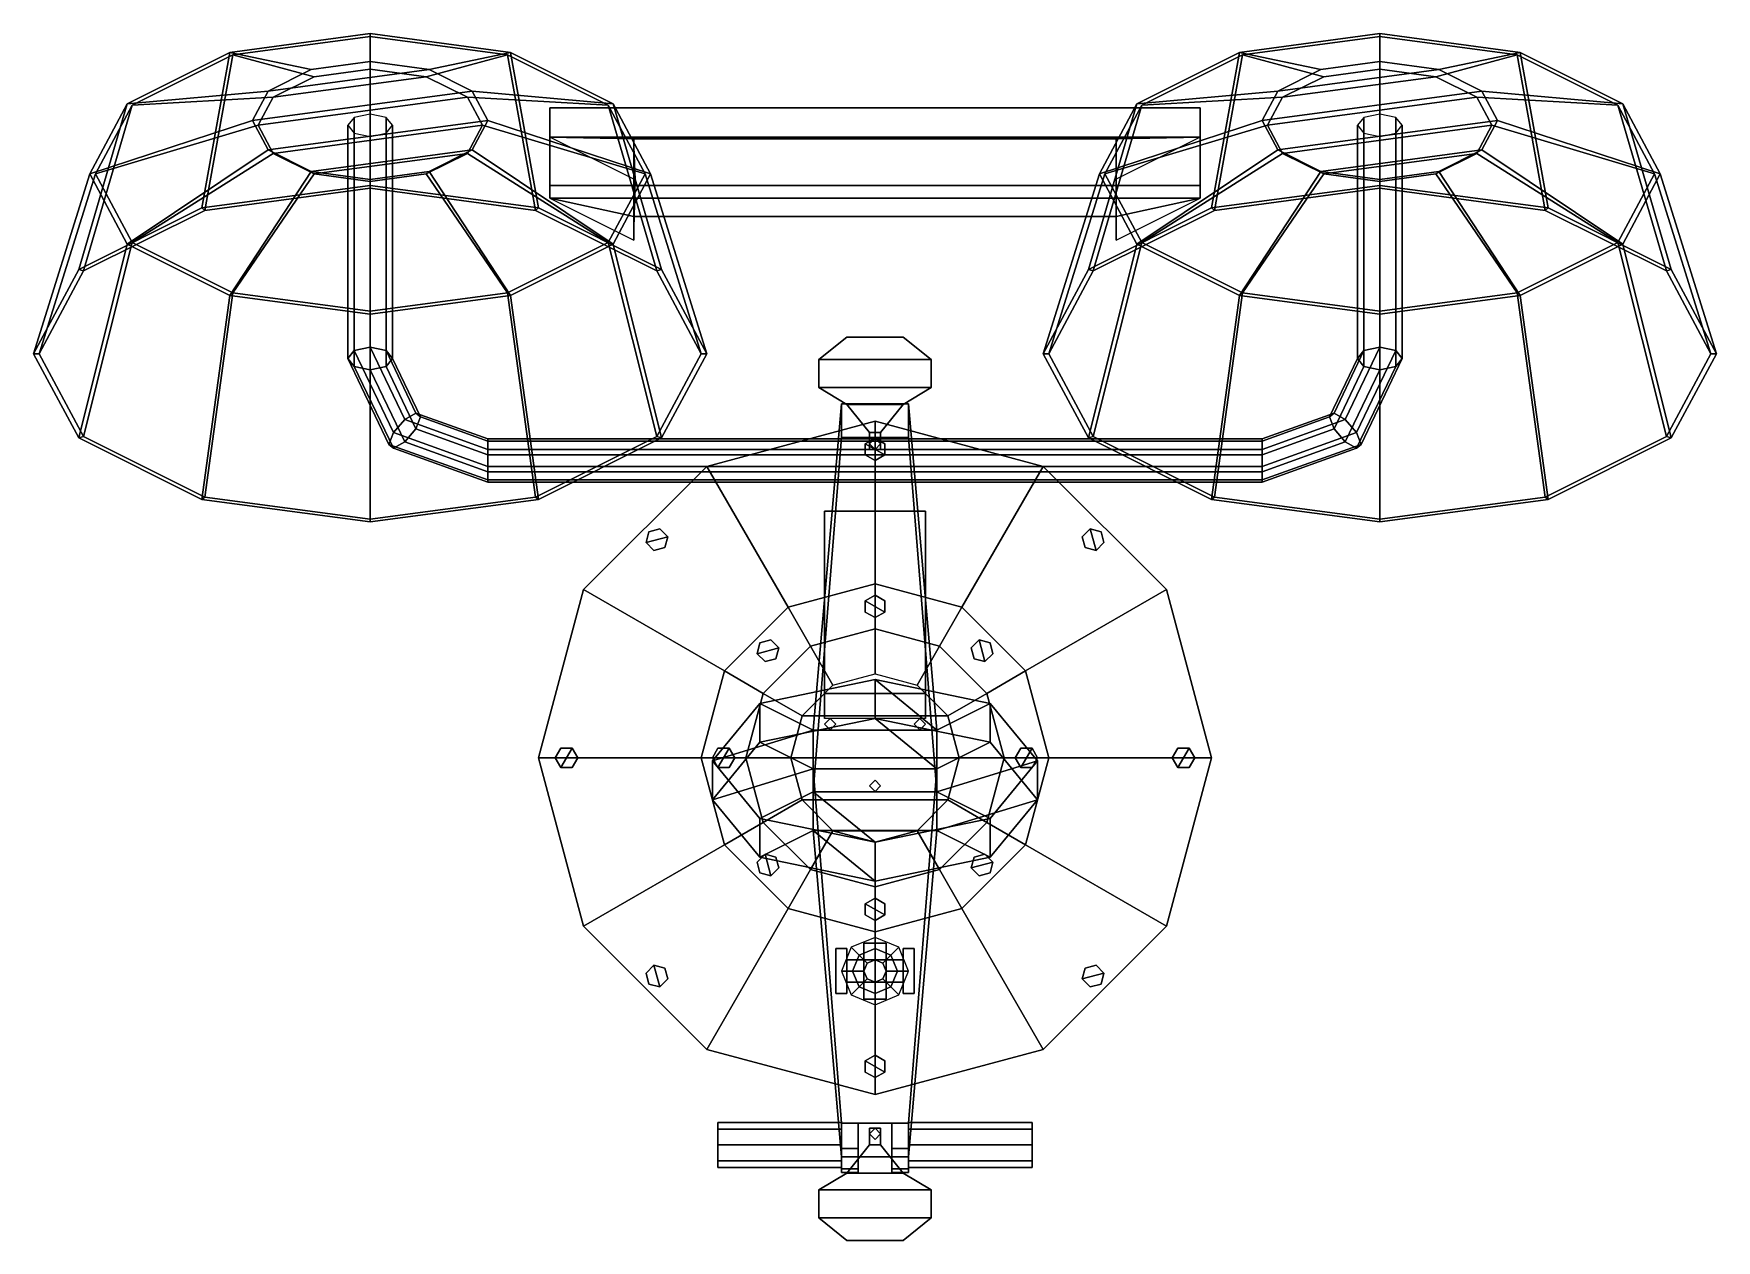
# Model space of a CAD drawing. Extents: x -1.5 to 1.5, y -0.86 to 1.29.
import ezdxf

# ---------------------------------------------------------------- set-up
doc = ezdxf.new("R2010")
doc.units = 0
doc.layers.add('TURRET', color=2, linetype='CONTINUOUS')

msp = doc.modelspace()

# ---------------------------------------------------------------- linework, layer by layer
at = {"layer": 'TURRET'}
for points in [[(-1.2, 0.9803, 1.7), (-0.9, 1.0205, 1.7696), (-0.9, 1.291, 1.498), (-1.15, 1.2575, 1.44)], [(-1.15, 1.2575, 1.44), (-0.9, 1.291, 1.498), (-0.9, 1.2412, 1.1919), (-1.005, 1.2272, 1.1675)], [(-0.9, 1.291, 1.498), (-0.65, 1.2575, 1.44), (-0.795, 1.2272, 1.1675), (-0.9, 1.2412, 1.1919)], [(-0.9, 1.0205, 1.7696), (-0.6, 0.9803, 1.7), (-0.65, 1.2575, 1.44), (-0.9, 1.291, 1.498)], [(0.6, 0.9803, 1.7), (0.9, 1.0205, 1.7696), (0.9, 1.291, 1.498), (0.65, 1.2575, 1.44)], [(0.65, 1.2575, 1.44), (0.9, 1.291, 1.498), (0.9, 1.2412, 1.1919), (0.795, 1.2272, 1.1675)], [(0.9, 1.0205, 1.7696), (1.2, 0.9803, 1.7), (1.15, 1.2575, 1.44), (0.9, 1.291, 1.498)], [(0.9, 1.291, 1.498), (1.15, 1.2575, 1.44), (1.005, 1.2272, 1.1675), (0.9, 1.2412, 1.1919)], [(-1.145, 1.2531, 1.4325), (-0.9, 1.286, 1.4894), (-0.9, 1.0155, 1.761), (-1.195, 0.976, 1.6925)], [(-1, 1.2142, 1.165), (-0.9, 1.2276, 1.1882), (-0.9, 1.286, 1.4894), (-1.145, 1.2531, 1.4325)], [(-0.9, 1.2276, 1.1882), (-0.8, 1.2142, 1.165), (-0.655, 1.2531, 1.4325), (-0.9, 1.286, 1.4894)], [(-0.9, 1.286, 1.4894), (-0.655, 1.2531, 1.4325), (-0.605, 0.976, 1.6925), (-0.9, 1.0155, 1.761)], [(0.655, 1.2531, 1.4325), (0.9, 1.286, 1.4894), (0.9, 1.0155, 1.761), (0.605, 0.976, 1.6925)], [(0.8, 1.2142, 1.165), (0.9, 1.2276, 1.1882), (0.9, 1.286, 1.4894), (0.655, 1.2531, 1.4325)], [(0.9, 1.286, 1.4894), (1.145, 1.2531, 1.4325), (1.195, 0.976, 1.6925), (0.9, 1.0155, 1.761)], [(0.9, 1.2276, 1.1882), (1, 1.2142, 1.165), (1.145, 1.2531, 1.4325), (0.9, 1.286, 1.4894)], [(-1.4196, 0.8705, 1.5098), (-1.2, 0.9803, 1.7), (-1.15, 1.2575, 1.44), (-1.333, 1.166, 1.2815)], [(-1.3244, 1.1635, 1.2772), (-1.145, 1.2531, 1.4325), (-1.195, 0.976, 1.6925), (-1.411, 0.868, 1.5055)], [(-1.333, 1.166, 1.2815), (-1.15, 1.2575, 1.44), (-1.005, 1.2272, 1.1675), (-1.0819, 1.1887, 1.1009)], [(-1.0732, 1.1776, 1.1016), (-1, 1.2142, 1.165), (-1.145, 1.2531, 1.4325), (-1.3244, 1.1635, 1.2772)], [(-1.005, 1.2272, 1.1675), (-0.9, 1.2412, 1.1919), (-0.795, 1.2272, 1.1675), (-1.0819, 1.1887, 1.1009)], [(-0.8, 1.2142, 1.165), (-0.7268, 1.1776, 1.1016), (-0.4756, 1.1635, 1.2772), (-0.655, 1.2531, 1.4325)], [(-0.65, 1.2575, 1.44), (-0.467, 1.166, 1.2815), (-0.7181, 1.1887, 1.1009), (-0.795, 1.2272, 1.1675)], [(-0.655, 1.2531, 1.4325), (-0.4756, 1.1635, 1.2772), (-0.389, 0.868, 1.5055), (-0.605, 0.976, 1.6925)], [(-0.6, 0.9803, 1.7), (-0.3804, 0.8705, 1.5098), (-0.467, 1.166, 1.2815), (-0.65, 1.2575, 1.44)], [(0.3804, 0.8705, 1.5098), (0.6, 0.9803, 1.7), (0.65, 1.2575, 1.44), (0.467, 1.166, 1.2815)], [(0.4756, 1.1635, 1.2772), (0.655, 1.2531, 1.4325), (0.605, 0.976, 1.6925), (0.389, 0.868, 1.5055)], [(0.467, 1.166, 1.2815), (0.65, 1.2575, 1.44), (0.795, 1.2272, 1.1675), (0.7181, 1.1887, 1.1009)], [(0.7268, 1.1776, 1.1016), (0.8, 1.2142, 1.165), (0.655, 1.2531, 1.4325), (0.4756, 1.1635, 1.2772)], [(0.795, 1.2272, 1.1675), (0.9, 1.2412, 1.1919), (1.005, 1.2272, 1.1675), (0.7181, 1.1887, 1.1009)], [(1, 1.2142, 1.165), (1.0732, 1.1776, 1.1016), (1.3244, 1.1635, 1.2772), (1.145, 1.2531, 1.4325)], [(1.15, 1.2575, 1.44), (1.333, 1.166, 1.2815), (1.0819, 1.1887, 1.1009), (1.005, 1.2272, 1.1675)], [(1.145, 1.2531, 1.4325), (1.3244, 1.1635, 1.2772), (1.411, 0.868, 1.5055), (1.195, 0.976, 1.6925)], [(1.2, 0.9803, 1.7), (1.4196, 0.8705, 1.5098), (1.333, 1.166, 1.2815), (1.15, 1.2575, 1.44)], [(-1.0819, 1.1887, 1.1009), (-0.795, 1.2272, 1.1675), (-0.7181, 1.1887, 1.1009), (-1.11, 1.1362, 1.01)], [(-0.8, 1.2142, 1.165), (-1.0732, 1.1776, 1.1016), (-1.1, 1.1276, 1.015), (-0.7268, 1.1776, 1.1016)], [(-0.9, 1.2276, 1.1882), (-1, 1.2142, 1.165), (-1.0732, 1.1776, 1.1016), (-0.8, 1.2142, 1.165)], [(0.7181, 1.1887, 1.1009), (1.005, 1.2272, 1.1675), (1.0819, 1.1887, 1.1009), (0.69, 1.1362, 1.01)], [(1, 1.2142, 1.165), (0.7268, 1.1776, 1.1016), (0.7, 1.1276, 1.015), (1.0732, 1.1776, 1.1016)], [(0.9, 1.2276, 1.1882), (0.8, 1.2142, 1.165), (0.7268, 1.1776, 1.1016), (1, 1.2142, 1.165)], [(-1.4, 1.041, 1.065), (-1.333, 1.166, 1.2815), (-1.0819, 1.1887, 1.1009), (-1.11, 1.1362, 1.01)], [(-1.1, 1.1276, 1.015), (-1.0732, 1.1776, 1.1016), (-1.3244, 1.1635, 1.2772), (-1.39, 1.041, 1.065)], [(-1.11, 1.1362, 1.01), (-0.7181, 1.1887, 1.1009), (-0.69, 1.1362, 1.01), (-1.0819, 1.0837, 0.9191)], [(-0.7268, 1.1776, 1.1016), (-1.1, 1.1276, 1.015), (-1.0732, 1.0776, 0.9284), (-0.7, 1.1276, 1.015)], [(-0.7268, 1.1776, 1.1016), (-0.7, 1.1276, 1.015), (-0.41, 1.041, 1.065), (-0.4756, 1.1635, 1.2772)], [(-0.467, 1.166, 1.2815), (-0.4, 1.041, 1.065), (-0.69, 1.1362, 1.01), (-0.7181, 1.1887, 1.1009)], [(0.4, 1.041, 1.065), (0.467, 1.166, 1.2815), (0.7181, 1.1887, 1.1009), (0.69, 1.1362, 1.01)], [(0.7, 1.1276, 1.015), (0.7268, 1.1776, 1.1016), (0.4756, 1.1635, 1.2772), (0.41, 1.041, 1.065)], [(0.69, 1.1362, 1.01), (1.0819, 1.1887, 1.1009), (1.11, 1.1362, 1.01), (0.7181, 1.0837, 0.9191)], [(1.0732, 1.1776, 1.1016), (0.7, 1.1276, 1.015), (0.7268, 1.0776, 0.9284), (1.1, 1.1276, 1.015)], [(1.0732, 1.1776, 1.1016), (1.1, 1.1276, 1.015), (1.39, 1.041, 1.065), (1.3244, 1.1635, 1.2772)], [(1.333, 1.166, 1.2815), (1.4, 1.041, 1.065), (1.11, 1.1362, 1.01), (1.0819, 1.1887, 1.1009)], [(-1.5, 0.7205, 1.25), (-1.4196, 0.8705, 1.5098), (-1.333, 1.166, 1.2815), (-1.4, 1.041, 1.065)], [(-1.39, 1.041, 1.065), (-1.3244, 1.1635, 1.2772), (-1.411, 0.868, 1.5055), (-1.49, 0.7205, 1.25)], [(-0.9283, 1.1417, 1.0395), (-0.94, 1.1276, 1.015), (-0.94, 0.7119, 1.255), (-0.9283, 0.726, 1.2795)], [(-0.9, 1.1476, 1.0496), (-0.9283, 1.1417, 1.0395), (-0.9283, 0.726, 1.2795), (-0.9, 0.7319, 1.2896)], [(-0.8717, 1.1417, 1.0395), (-0.9, 1.1476, 1.0496), (-0.9, 0.7319, 1.2896), (-0.8717, 0.726, 1.2795)], [(-0.86, 1.1276, 1.015), (-0.8717, 1.1417, 1.0395), (-0.8717, 0.726, 1.2795), (-0.86, 0.7119, 1.255)], [(-0.58, 1.0202, 1.689), (0.58, 1.0202, 1.689), (0.58, 1.1587, 1.609), (-0.58, 1.1587, 1.609)], [(-0.58, 1.1587, 1.609), (0.58, 1.1587, 1.609), (0.58, 1.1066, 1.5187), (-0.58, 1.1066, 1.5187)], [(-0.58, 0.9976, 1.6499), (-0.58, 1.0202, 1.689), (-0.58, 1.1587, 1.609), (-0.58, 1.1066, 1.5187)], [(-0.4756, 1.1635, 1.2772), (-0.41, 1.041, 1.065), (-0.31, 0.7205, 1.25), (-0.389, 0.868, 1.5055)], [(-0.3804, 0.8705, 1.5098), (-0.3, 0.7205, 1.25), (-0.4, 1.041, 1.065), (-0.467, 1.166, 1.2815)], [(0.3, 0.7205, 1.25), (0.3804, 0.8705, 1.5098), (0.467, 1.166, 1.2815), (0.4, 1.041, 1.065)], [(0.41, 1.041, 1.065), (0.4756, 1.1635, 1.2772), (0.389, 0.868, 1.5055), (0.31, 0.7205, 1.25)], [(0.58, 1.0202, 1.689), (0.58, 0.9976, 1.6499), (0.58, 1.1066, 1.5187), (0.58, 1.1587, 1.609)], [(0.8717, 1.1417, 1.0395), (0.86, 1.1276, 1.015), (0.86, 0.7119, 1.255), (0.8717, 0.726, 1.2795)], [(0.9, 1.1476, 1.0496), (0.8717, 1.1417, 1.0395), (0.8717, 0.726, 1.2795), (0.9, 0.7319, 1.2896)], [(0.9283, 1.1417, 1.0395), (0.9, 1.1476, 1.0496), (0.9, 0.7319, 1.2896), (0.9283, 0.726, 1.2795)], [(0.94, 1.1276, 1.015), (0.9283, 1.1417, 1.0395), (0.9283, 0.726, 1.2795), (0.94, 0.7119, 1.255)], [(1.3244, 1.1635, 1.2772), (1.39, 1.041, 1.065), (1.49, 0.7205, 1.25), (1.411, 0.868, 1.5055)], [(1.4196, 0.8705, 1.5098), (1.5, 0.7205, 1.25), (1.4, 1.041, 1.065), (1.333, 1.166, 1.2815)], [(-1.333, 0.916, 0.8485), (-1.4, 1.041, 1.065), (-1.11, 1.1362, 1.01), (-1.0819, 1.0837, 0.9191)], [(-1.0732, 1.0776, 0.9284), (-1.1, 1.1276, 1.015), (-1.39, 1.041, 1.065), (-1.3244, 0.9185, 0.8528)], [(-1.0819, 1.0837, 0.9191), (-0.69, 1.1362, 1.01), (-0.7181, 1.0837, 0.9191), (-1.005, 1.0453, 0.8525)], [(-0.7, 1.1276, 1.015), (-1.0732, 1.0776, 0.9284), (-1, 1.041, 0.865), (-0.7268, 1.0776, 0.9284)], [(-0.94, 1.1276, 1.015), (-0.9283, 1.1134, 0.9905), (-0.9283, 0.6977, 1.2305), (-0.94, 0.7119, 1.255)], [(-0.9283, 1.1134, 0.9905), (-0.9, 1.1076, 0.9804), (-0.9, 0.6919, 1.2204), (-0.9283, 0.6977, 1.2305)], [(-0.9, 1.1076, 0.9804), (-0.8717, 1.1134, 0.9905), (-0.8717, 0.6977, 1.2305), (-0.9, 0.6919, 1.2204)], [(-0.8717, 1.1134, 0.9905), (-0.86, 1.1276, 1.015), (-0.86, 0.7119, 1.255), (-0.8717, 0.6977, 1.2305)], [(-0.7, 1.1276, 1.015), (-0.7268, 1.0776, 0.9284), (-0.4756, 0.9185, 0.8528), (-0.41, 1.041, 1.065)], [(-0.4, 1.041, 1.065), (-0.467, 0.916, 0.8485), (-0.7181, 1.0837, 0.9191), (-0.69, 1.1362, 1.01)], [(0.467, 0.916, 0.8485), (0.4, 1.041, 1.065), (0.69, 1.1362, 1.01), (0.7181, 1.0837, 0.9191)], [(0.7268, 1.0776, 0.9284), (0.7, 1.1276, 1.015), (0.41, 1.041, 1.065), (0.4756, 0.9185, 0.8528)], [(0.7181, 1.0837, 0.9191), (1.11, 1.1362, 1.01), (1.0819, 1.0837, 0.9191), (0.795, 1.0453, 0.8525)], [(1.1, 1.1276, 1.015), (0.7268, 1.0776, 0.9284), (0.8, 1.041, 0.865), (1.0732, 1.0776, 0.9284)], [(0.86, 1.1276, 1.015), (0.8717, 1.1134, 0.9905), (0.8717, 0.6977, 1.2305), (0.86, 0.7119, 1.255)], [(0.8717, 1.1134, 0.9905), (0.9, 1.1076, 0.9804), (0.9, 0.6919, 1.2204), (0.8717, 0.6977, 1.2305)], [(0.9, 1.1076, 0.9804), (0.9283, 1.1134, 0.9905), (0.9283, 0.6977, 1.2305), (0.9, 0.6919, 1.2204)], [(0.9283, 1.1134, 0.9905), (0.94, 1.1276, 1.015), (0.94, 0.7119, 1.255), (0.9283, 0.6977, 1.2305)], [(1.1, 1.1276, 1.015), (1.0732, 1.0776, 0.9284), (1.3244, 0.9185, 0.8528), (1.39, 1.041, 1.065)], [(1.4, 1.041, 1.065), (1.333, 0.916, 0.8485), (1.0819, 1.0837, 0.9191), (1.11, 1.1362, 1.01)], [(-1.15, 0.8244, 0.69), (-1.333, 0.916, 0.8485), (-1.0819, 1.0837, 0.9191), (-1.005, 1.0453, 0.8525)], [(-1.005, 1.0453, 0.8525), (-0.7181, 1.0837, 0.9191), (-0.795, 1.0453, 0.8525), (-0.9, 1.0312, 0.8281)], [(-0.467, 0.916, 0.8485), (-0.65, 0.8244, 0.69), (-0.795, 1.0453, 0.8525), (-0.7181, 1.0837, 0.9191)], [(-0.58, 1.1066, 1.5187), (-0.43, 1.1037, 1.5137), (-0.43, 1.0316, 1.3888), (-0.58, 1.1066, 1.5187)], [(-0.58, 1.1066, 1.5187), (0.58, 1.1066, 1.5187), (0.43, 1.1037, 1.5137), (-0.43, 1.1037, 1.5137)], [(-0.43, 1.1037, 1.5137), (0.43, 1.1037, 1.5137), (0.43, 0.9652, 1.5937), (-0.43, 0.9652, 1.5937)], [(-0.4272, 1.0302, 1.3864), (-0.43, 1.1037, 1.5137), (-0.43, 0.9652, 1.5937), (-0.43, 0.9226, 1.52)], [(0.43, 1.1037, 1.5137), (0.58, 1.1066, 1.5187), (0.43, 1.0316, 1.3888), (0.43, 1.1037, 1.5137)], [(0.43, 0.9652, 1.5937), (0.43, 1.1037, 1.5137), (0.43, 1.0316, 1.3888), (0.43, 0.9226, 1.52)], [(0.65, 0.8244, 0.69), (0.467, 0.916, 0.8485), (0.7181, 1.0837, 0.9191), (0.795, 1.0453, 0.8525)], [(0.795, 1.0453, 0.8525), (1.0819, 1.0837, 0.9191), (1.005, 1.0453, 0.8525), (0.9, 1.0312, 0.8281)], [(1.333, 0.916, 0.8485), (1.15, 0.8244, 0.69), (1.005, 1.0453, 0.8525), (1.0819, 1.0837, 0.9191)], [(-1, 1.041, 0.865), (-1.0732, 1.0776, 0.9284), (-1.3244, 0.9185, 0.8528), (-1.145, 0.8288, 0.6975)], [(-0.7268, 1.0776, 0.9284), (-1, 1.041, 0.865), (-0.9, 1.0276, 0.8418), (-0.8, 1.041, 0.865)], [(-0.7268, 1.0776, 0.9284), (-0.8, 1.041, 0.865), (-0.655, 0.8288, 0.6975), (-0.4756, 0.9185, 0.8528)], [(0.8, 1.041, 0.865), (0.7268, 1.0776, 0.9284), (0.4756, 0.9185, 0.8528), (0.655, 0.8288, 0.6975)], [(1.0732, 1.0776, 0.9284), (0.8, 1.041, 0.865), (0.9, 1.0276, 0.8418), (1, 1.041, 0.865)], [(1.0732, 1.0776, 0.9284), (1, 1.041, 0.865), (1.145, 0.8288, 0.6975), (1.3244, 0.9185, 0.8528)], [(-1.4196, 0.5705, 0.9902), (-1.5, 0.7205, 1.25), (-1.4, 1.041, 1.065), (-1.333, 0.916, 0.8485)], [(-1.3244, 0.9185, 0.8528), (-1.39, 1.041, 1.065), (-1.49, 0.7205, 1.25), (-1.411, 0.573, 0.9945)], [(-1.195, 0.976, 1.6925), (-0.9, 1.0155, 1.761), (-0.9, 1.0205, 1.7696), (-1.2, 0.9803, 1.7)], [(-0.9, 0.791, 0.632), (-1.15, 0.8244, 0.69), (-1.005, 1.0453, 0.8525), (-0.9, 1.0312, 0.8281)], [(-0.9, 1.0276, 0.8418), (-1, 1.041, 0.865), (-1.145, 0.8288, 0.6975), (-0.9, 0.796, 0.6406)], [(-0.65, 0.8244, 0.69), (-0.9, 0.791, 0.632), (-0.9, 1.0312, 0.8281), (-0.795, 1.0453, 0.8525)], [(-0.8, 1.041, 0.865), (-0.9, 1.0276, 0.8418), (-0.9, 0.796, 0.6406), (-0.655, 0.8288, 0.6975)], [(-0.9, 1.0155, 1.761), (-0.605, 0.976, 1.6925), (-0.6, 0.9803, 1.7), (-0.9, 1.0205, 1.7696)], [(-0.58, 0.9976, 1.6499), (0.58, 0.9976, 1.6499), (0.58, 1.0202, 1.689), (-0.58, 1.0202, 1.689)], [(-0.41, 1.041, 1.065), (-0.4756, 0.9185, 0.8528), (-0.389, 0.573, 0.9945), (-0.31, 0.7205, 1.25)], [(-0.3, 0.7205, 1.25), (-0.3804, 0.5705, 0.9902), (-0.467, 0.916, 0.8485), (-0.4, 1.041, 1.065)], [(0.3804, 0.5705, 0.9902), (0.3, 0.7205, 1.25), (0.4, 1.041, 1.065), (0.467, 0.916, 0.8485)], [(0.4756, 0.9185, 0.8528), (0.41, 1.041, 1.065), (0.31, 0.7205, 1.25), (0.389, 0.573, 0.9945)], [(0.605, 0.976, 1.6925), (0.9, 1.0155, 1.761), (0.9, 1.0205, 1.7696), (0.6, 0.9803, 1.7)], [(0.9, 0.791, 0.632), (0.65, 0.8244, 0.69), (0.795, 1.0453, 0.8525), (0.9, 1.0312, 0.8281)], [(0.9, 1.0276, 0.8418), (0.8, 1.041, 0.865), (0.655, 0.8288, 0.6975), (0.9, 0.796, 0.6406)], [(1.15, 0.8244, 0.69), (0.9, 0.791, 0.632), (0.9, 1.0312, 0.8281), (1.005, 1.0453, 0.8525)], [(1, 1.041, 0.865), (0.9, 1.0276, 0.8418), (0.9, 0.796, 0.6406), (1.145, 0.8288, 0.6975)], [(0.9, 1.0155, 1.761), (1.195, 0.976, 1.6925), (1.2, 0.9803, 1.7), (0.9, 1.0205, 1.7696)], [(1.39, 1.041, 1.065), (1.3244, 0.9185, 0.8528), (1.411, 0.573, 0.9945), (1.49, 0.7205, 1.25)], [(1.5, 0.7205, 1.25), (1.4196, 0.5705, 0.9902), (1.333, 0.916, 0.8485), (1.4, 1.041, 1.065)], [(-0.43, 0.9652, 1.5937), (0.43, 0.9652, 1.5937), (0.58, 0.9976, 1.6499), (-0.58, 0.9976, 1.6499)], [(-0.58, 0.9976, 1.6499), (-0.43, 0.9226, 1.52), (-0.43, 0.9652, 1.5937), (-0.58, 0.9976, 1.6499)], [(0.43, 0.9652, 1.5937), (0.43, 0.9226, 1.52), (0.58, 0.9976, 1.6499), (0.43, 0.9652, 1.5937)], [(-1.411, 0.868, 1.5055), (-1.195, 0.976, 1.6925), (-1.2, 0.9803, 1.7), (-1.4196, 0.8705, 1.5098)], [(-0.605, 0.976, 1.6925), (-0.389, 0.868, 1.5055), (-0.3804, 0.8705, 1.5098), (-0.6, 0.9803, 1.7)], [(0.389, 0.868, 1.5055), (0.605, 0.976, 1.6925), (0.6, 0.9803, 1.7), (0.3804, 0.8705, 1.5098)], [(1.195, 0.976, 1.6925), (1.411, 0.868, 1.5055), (1.4196, 0.8705, 1.5098), (1.2, 0.9803, 1.7)], [(-1.2, 0.4607, 0.8), (-1.4196, 0.5705, 0.9902), (-1.333, 0.916, 0.8485), (-1.15, 0.8244, 0.69)], [(-1.145, 0.8288, 0.6975), (-1.3244, 0.9185, 0.8528), (-1.411, 0.573, 0.9945), (-1.195, 0.465, 0.8075)], [(-0.4756, 0.9185, 0.8528), (-0.655, 0.8288, 0.6975), (-0.605, 0.465, 0.8075), (-0.389, 0.573, 0.9945)], [(-0.3804, 0.5705, 0.9902), (-0.6, 0.4607, 0.8), (-0.65, 0.8244, 0.69), (-0.467, 0.916, 0.8485)], [(0.6, 0.4607, 0.8), (0.3804, 0.5705, 0.9902), (0.467, 0.916, 0.8485), (0.65, 0.8244, 0.69)], [(0.655, 0.8288, 0.6975), (0.4756, 0.9185, 0.8528), (0.389, 0.573, 0.9945), (0.605, 0.465, 0.8075)], [(1.3244, 0.9185, 0.8528), (1.145, 0.8288, 0.6975), (1.195, 0.465, 0.8075), (1.411, 0.573, 0.9945)], [(1.4196, 0.5705, 0.9902), (1.2, 0.4607, 0.8), (1.15, 0.8244, 0.69), (1.333, 0.916, 0.8485)], [(-1.49, 0.7205, 1.25), (-1.411, 0.868, 1.5055), (-1.4196, 0.8705, 1.5098), (-1.5, 0.7205, 1.25)], [(-0.389, 0.868, 1.5055), (-0.31, 0.7205, 1.25), (-0.3, 0.7205, 1.25), (-0.3804, 0.8705, 1.5098)], [(0.31, 0.7205, 1.25), (0.389, 0.868, 1.5055), (0.3804, 0.8705, 1.5098), (0.3, 0.7205, 1.25)], [(1.411, 0.868, 1.5055), (1.49, 0.7205, 1.25), (1.5, 0.7205, 1.25), (1.4196, 0.8705, 1.5098)], [(-0.9, 0.4205, 0.7304), (-1.2, 0.4607, 0.8), (-1.15, 0.8244, 0.69), (-0.9, 0.791, 0.632)], [(-0.9, 0.796, 0.6406), (-1.145, 0.8288, 0.6975), (-1.195, 0.465, 0.8075), (-0.9, 0.4255, 0.739)], [(-0.655, 0.8288, 0.6975), (-0.9, 0.796, 0.6406), (-0.9, 0.4255, 0.739), (-0.605, 0.465, 0.8075)], [(-0.6, 0.4607, 0.8), (-0.9, 0.4205, 0.7304), (-0.9, 0.791, 0.632), (-0.65, 0.8244, 0.69)], [(0.9, 0.4205, 0.7304), (0.6, 0.4607, 0.8), (0.65, 0.8244, 0.69), (0.9, 0.791, 0.632)], [(0.9, 0.796, 0.6406), (0.655, 0.8288, 0.6975), (0.605, 0.465, 0.8075), (0.9, 0.4255, 0.739)], [(1.145, 0.8288, 0.6975), (0.9, 0.796, 0.6406), (0.9, 0.4255, 0.739), (1.195, 0.465, 0.8075)], [(1.2, 0.4607, 0.8), (0.9, 0.4205, 0.7304), (0.9, 0.791, 0.632), (1.15, 0.8244, 0.69)], [(-0.05, 0.75, 0.67), (-0.1, 0.71, 0.67), (-0.1, 0.71, 0.69), (-0.05, 0.75, 0.69)], [(0.05, 0.75, 0.69), (-0.05, 0.75, 0.69), (-0.1, 0.71, 0.69), (0.1, 0.71, 0.69)], [(0.05, 0.75, 0.67), (-0.05, 0.75, 0.67), (-0.05, 0.75, 0.69), (0.05, 0.75, 0.69)], [(0.1, 0.71, 0.67), (0.05, 0.75, 0.67), (0.05, 0.75, 0.69), (0.1, 0.71, 0.69)], [(-1.411, 0.573, 0.9945), (-1.49, 0.7205, 1.25), (-1.5, 0.7205, 1.25), (-1.4196, 0.5705, 0.9902)], [(-0.8668, 0.5588, 1.3434), (-0.8585, 0.5801, 1.3637), (-0.9283, 0.726, 1.2795), (-0.94, 0.7119, 1.255)], [(-0.8585, 0.5801, 1.3637), (-0.8385, 0.6033, 1.3639), (-0.9, 0.7319, 1.2896), (-0.9283, 0.726, 1.2795)], [(-0.8385, 0.6033, 1.3639), (-0.8185, 0.6147, 1.3437), (-0.8717, 0.726, 1.2795), (-0.9, 0.7319, 1.2896)], [(-0.8185, 0.6147, 1.3437), (-0.8102, 0.6078, 1.3151), (-0.86, 0.7119, 1.255), (-0.8717, 0.726, 1.2795)], [(-0.31, 0.7205, 1.25), (-0.389, 0.573, 0.9945), (-0.3804, 0.5705, 0.9902), (-0.3, 0.7205, 1.25)], [(0.389, 0.573, 0.9945), (0.31, 0.7205, 1.25), (0.3, 0.7205, 1.25), (0.3804, 0.5705, 0.9902)], [(0.8102, 0.6078, 1.3151), (0.8185, 0.6147, 1.3437), (0.8717, 0.726, 1.2795), (0.86, 0.7119, 1.255)], [(0.8185, 0.6147, 1.3437), (0.8385, 0.6033, 1.3639), (0.9, 0.7319, 1.2896), (0.8717, 0.726, 1.2795)], [(0.8385, 0.6033, 1.3639), (0.8585, 0.5801, 1.3637), (0.9283, 0.726, 1.2795), (0.9, 0.7319, 1.2896)], [(0.8585, 0.5801, 1.3637), (0.8668, 0.5588, 1.3434), (0.94, 0.7119, 1.255), (0.9283, 0.726, 1.2795)], [(1.49, 0.7205, 1.25), (1.411, 0.573, 0.9945), (1.4196, 0.5705, 0.9902), (1.5, 0.7205, 1.25)], [(-0.8585, 0.5518, 1.3148), (-0.8668, 0.5588, 1.3434), (-0.94, 0.7119, 1.255), (-0.9283, 0.6977, 1.2305)], [(-0.8385, 0.5633, 1.2946), (-0.8585, 0.5518, 1.3148), (-0.9283, 0.6977, 1.2305), (-0.9, 0.6919, 1.2204)], [(-0.8185, 0.5864, 1.2948), (-0.8385, 0.5633, 1.2946), (-0.9, 0.6919, 1.2204), (-0.8717, 0.6977, 1.2305)], [(-0.8102, 0.6078, 1.3151), (-0.8185, 0.5864, 1.2948), (-0.8717, 0.6977, 1.2305), (-0.86, 0.7119, 1.255)], [(-0.1, 0.71, 0.67), (-0.1, 0.66, 0.67), (-0.1, 0.66, 0.69), (-0.1, 0.71, 0.69)], [(0.1, 0.71, 0.69), (-0.1, 0.71, 0.69), (-0.1, 0.66, 0.69), (0.1, 0.66, 0.69)], [(0.1, 0.66, 0.67), (0.1, 0.71, 0.67), (0.1, 0.71, 0.69), (0.1, 0.66, 0.69)], [(0.8185, 0.5864, 1.2948), (0.8102, 0.6078, 1.3151), (0.86, 0.7119, 1.255), (0.8717, 0.6977, 1.2305)], [(0.8385, 0.5633, 1.2946), (0.8185, 0.5864, 1.2948), (0.8717, 0.6977, 1.2305), (0.9, 0.6919, 1.2204)], [(0.8585, 0.5518, 1.3148), (0.8385, 0.5633, 1.2946), (0.9, 0.6919, 1.2204), (0.9283, 0.6977, 1.2305)], [(0.8668, 0.5588, 1.3434), (0.8585, 0.5518, 1.3148), (0.9283, 0.6977, 1.2305), (0.94, 0.7119, 1.255)], [(-0.1, 0.66, 0.67), (-0.05, 0.63, 0.67), (-0.05, 0.63, 0.69), (-0.1, 0.66, 0.69)], [(0.1, 0.66, 0.69), (-0.1, 0.66, 0.69), (-0.05, 0.63, 0.69), (0.05, 0.63, 0.69)], [(0.05, 0.63, 0.67), (0.1, 0.66, 0.67), (0.1, 0.66, 0.69), (0.05, 0.63, 0.69)], [(-0.06, 0.5709, 1.278), (-0.11, -0.0604, 1.5847), (-0.11, 0.0496, 1.7753), (-0.06, 0.6309, 1.382)], [(-0.06, 0.6309, 1.382), (-0.11, 0.0496, 1.7753), (0.11, 0.0496, 1.7753), (0.06, 0.6309, 1.382)], [(0.06, 0.6309, 1.382), (0.06, 0.5709, 1.278), (-0.06, 0.5709, 1.278), (-0.06, 0.6309, 1.382)], [(-0.05, 0.63, 0.67), (-0.01, 0.58, 0.67), (-0.01, 0.58, 0.69), (-0.05, 0.63, 0.69)], [(0.01, 0.58, 0.69), (0.05, 0.63, 0.69), (-0.05, 0.63, 0.69), (-0.01, 0.58, 0.69)], [(0.01, 0.58, 0.67), (0.05, 0.63, 0.67), (0.05, 0.63, 0.69), (0.01, 0.58, 0.69)], [(0.11, 0.0496, 1.7753), (0.11, -0.0604, 1.5847), (0.06, 0.5709, 1.278), (0.06, 0.6309, 1.382)], [(-0.69, 0.5196, 1.3986), (-0.69, 0.55, 1.3946), (-0.8385, 0.6033, 1.3639), (-0.8585, 0.5801, 1.3637)], [(-0.69, 0.55, 1.3946), (-0.69, 0.5686, 1.3704), (-0.8185, 0.6147, 1.3437), (-0.8385, 0.6033, 1.3639)], [(-0.69, 0.5686, 1.3704), (-0.69, 0.5646, 1.34), (-0.8102, 0.6078, 1.3151), (-0.8185, 0.6147, 1.3437)], [(-0.69, 0.5646, 1.34), (-0.69, 0.5404, 1.3214), (-0.8185, 0.5864, 1.2948), (-0.8102, 0.6078, 1.3151)], [(0.69, 0.5686, 1.3704), (0.69, 0.55, 1.3946), (0.8385, 0.6033, 1.3639), (0.8185, 0.6147, 1.3437)], [(0.69, 0.5646, 1.34), (0.69, 0.5686, 1.3704), (0.8185, 0.6147, 1.3437), (0.8102, 0.6078, 1.3151)], [(0.69, 0.5404, 1.3214), (0.69, 0.5646, 1.34), (0.8102, 0.6078, 1.3151), (0.8185, 0.5864, 1.2948)], [(0.69, 0.55, 1.3946), (0.69, 0.5196, 1.3986), (0.8585, 0.5801, 1.3637), (0.8385, 0.6033, 1.3639)], [(-1.195, 0.465, 0.8075), (-1.411, 0.573, 0.9945), (-1.4196, 0.5705, 0.9902), (-1.2, 0.4607, 0.8)], [(-0.69, 0.4954, 1.38), (-0.69, 0.5196, 1.3986), (-0.8585, 0.5801, 1.3637), (-0.8668, 0.5588, 1.3434)], [(-0.69, 0.5404, 1.3214), (-0.69, 0.51, 1.3254), (-0.8385, 0.5633, 1.2946), (-0.8185, 0.5864, 1.2948)], [(-0.389, 0.573, 0.9945), (-0.605, 0.465, 0.8075), (-0.6, 0.4607, 0.8), (-0.3804, 0.5705, 0.9902)], [(0, 0.6), (-0.3, 0.5196), (-0.3, 0.5196, 0.1), (0, 0.6, 0.1)], [(0, 0.6, 0.1), (-0.3, 0.5196, 0.1), (-0.155, 0.2685, 0.1), (0, 0.31, 0.1)], [(0.06, 0.5709, 1.278), (0.11, -0.0604, 1.5847), (-0.11, -0.0604, 1.5847), (-0.06, 0.5709, 1.278)], [(-0.01, 0.58, 0.67), (-0.01, 0.55, 0.67), (-0.01, 0.55, 0.69), (-0.01, 0.58, 0.69)], [(0.01, 0.55, 0.69), (0.01, 0.58, 0.69), (-0.01, 0.58, 0.69), (-0.01, 0.55, 0.69)], [(0, 0.57, 0.69), (-0.01, 0.56, 0.69), (-0.01, 0.56, 1.29), (0, 0.57, 1.28)], [(0.3, 0.5196), (0, 0.6), (0, 0.6, 0.1), (0.3, 0.5196, 0.1)], [(0.3, 0.5196, 0.1), (0, 0.6, 0.1), (0, 0.31, 0.1), (0.155, 0.2685, 0.1)], [(0.01, 0.56, 0.69), (0, 0.57, 0.69), (0, 0.57, 1.28), (0.01, 0.56, 1.29)], [(0.01, 0.55, 0.67), (0.01, 0.58, 0.67), (0.01, 0.58, 0.69), (0.01, 0.55, 0.69)], [(0.605, 0.465, 0.8075), (0.389, 0.573, 0.9945), (0.3804, 0.5705, 0.9902), (0.6, 0.4607, 0.8)], [(0.69, 0.51, 1.3254), (0.69, 0.5404, 1.3214), (0.8185, 0.5864, 1.2948), (0.8385, 0.5633, 1.2946)], [(0.69, 0.5196, 1.3986), (0.69, 0.4954, 1.38), (0.8668, 0.5588, 1.3434), (0.8585, 0.5801, 1.3637)], [(1.411, 0.573, 0.9945), (1.195, 0.465, 0.8075), (1.2, 0.4607, 0.8), (1.4196, 0.5705, 0.9902)], [(-0.69, 0.4914, 1.3496), (-0.69, 0.4954, 1.38), (-0.8668, 0.5588, 1.3434), (-0.8585, 0.5518, 1.3148)], [(-0.69, 0.51, 1.3254), (-0.69, 0.4914, 1.3496), (-0.8585, 0.5518, 1.3148), (-0.8385, 0.5633, 1.2946)], [(-0.69, 0.5686, 1.3704), (-0.69, 0.55, 1.3946), (0.69, 0.55, 1.3946), (0.69, 0.5686, 1.3704)], [(-0.69, 0.5646, 1.34), (-0.69, 0.5686, 1.3704), (0.69, 0.5686, 1.3704), (0.69, 0.5646, 1.34)], [(-0.69, 0.5404, 1.3214), (-0.69, 0.5646, 1.34), (0.69, 0.5646, 1.34), (0.69, 0.5404, 1.3214)], [(-0.69, 0.55, 1.3946), (-0.69, 0.5196, 1.3986), (0.69, 0.5196, 1.3986), (0.69, 0.55, 1.3946)], [(-0.69, 0.51, 1.3254), (-0.69, 0.5404, 1.3214), (0.69, 0.5404, 1.3214), (0.69, 0.51, 1.3254)], [(0.0173, 0.56, 0.11), (0, 0.57, 0.11), (-0.0173, 0.56, 0.11), (0.0173, 0.54, 0.11)], [(0, 0.57, 0.1), (-0.0173, 0.56, 0.1), (-0.0173, 0.56, 0.11), (0, 0.57, 0.11)], [(-0.0173, 0.54, 0.11), (0, 0.53, 0.11), (0.0173, 0.54, 0.11), (-0.0173, 0.56, 0.11)], [(-0.0173, 0.56, 0.1), (-0.0173, 0.54, 0.1), (-0.0173, 0.54, 0.11), (-0.0173, 0.56, 0.11)], [(-0.0173, 0.54, 0.1), (0, 0.53, 0.1), (0, 0.53, 0.11), (-0.0173, 0.54, 0.11)], [(-0.01, 0.56, 0.69), (0, 0.55, 0.69), (0, 0.55, 1.29), (-0.01, 0.56, 1.29)], [(-0.01, 0.55, 0.67), (0.01, 0.55, 0.67), (0.01, 0.55, 0.69), (-0.01, 0.55, 0.69)], [(0.0173, 0.56, 0.1), (0, 0.57, 0.1), (0, 0.57, 0.11), (0.0173, 0.56, 0.11)], [(0, 0.55, 0.69), (0.01, 0.56, 0.69), (0.01, 0.56, 1.29), (0, 0.55, 1.29)], [(0, 0.53, 0.1), (0.0173, 0.54, 0.1), (0.0173, 0.54, 0.11), (0, 0.53, 0.11)], [(0.0173, 0.54, 0.1), (0.0173, 0.56, 0.1), (0.0173, 0.56, 0.11), (0.0173, 0.54, 0.11)], [(0.69, 0.4914, 1.3496), (0.69, 0.51, 1.3254), (0.8385, 0.5633, 1.2946), (0.8585, 0.5518, 1.3148)], [(0.69, 0.4954, 1.38), (0.69, 0.4914, 1.3496), (0.8585, 0.5518, 1.3148), (0.8668, 0.5588, 1.3434)], [(-0.69, 0.5196, 1.3986), (-0.69, 0.4954, 1.38), (0.69, 0.4954, 1.38), (0.69, 0.5196, 1.3986)], [(-0.69, 0.4914, 1.3496), (-0.69, 0.51, 1.3254), (0.69, 0.51, 1.3254), (0.69, 0.4914, 1.3496)], [(-0.3, 0.5196), (-0.5196, 0.3), (-0.5196, 0.3, 0.1), (-0.3, 0.5196, 0.1)], [(-0.3, 0.5196, 0.1), (-0.5196, 0.3, 0.1), (-0.2685, 0.155, 0.1), (-0.155, 0.2685, 0.1)], [(0.5196, 0.3, 0.1), (0.3, 0.5196, 0.1), (0.155, 0.2685, 0.1), (0.2685, 0.155, 0.1)], [(0.5196, 0.3), (0.3, 0.5196), (0.3, 0.5196, 0.1), (0.5196, 0.3, 0.1)], [(-0.69, 0.4954, 1.38), (-0.69, 0.4914, 1.3496), (0.69, 0.4914, 1.3496), (0.69, 0.4954, 1.38)], [(-0.9, 0.4255, 0.739), (-1.195, 0.465, 0.8075), (-1.2, 0.4607, 0.8), (-0.9, 0.4205, 0.7304)], [(-0.605, 0.465, 0.8075), (-0.9, 0.4255, 0.739), (-0.9, 0.4205, 0.7304), (-0.6, 0.4607, 0.8)], [(0.9, 0.4255, 0.739), (0.605, 0.465, 0.8075), (0.6, 0.4607, 0.8), (0.9, 0.4205, 0.7304)], [(1.195, 0.465, 0.8075), (0.9, 0.4255, 0.739), (0.9, 0.4205, 0.7304), (1.2, 0.4607, 0.8)], [(-0.09, 0.44, 0.84), (-0.09, 0.07, 0.84), (-0.09, 0.07, 1.09), (-0.09, 0.44, 1.09)], [(0.09, 0.44, 1.09), (0.09, 0.44, 0.84), (-0.09, 0.44, 0.84), (-0.09, 0.44, 1.09)], [(0.09, 0.44, 0.84), (0.09, 0.07, 0.84), (-0.09, 0.07, 0.84), (-0.09, 0.44, 0.84)], [(-0.09, 0.44, 1.09), (-0.09, 0.1149, 1.09), (0.09, 0.1149, 1.09), (0.09, 0.44, 1.09)], [(0.09, 0.07, 1.09), (0.09, 0.07, 0.84), (0.09, 0.44, 0.84), (0.09, 0.44, 1.09)], [(-0.3837, 0.4082, 0.11), (-0.4031, 0.4031, 0.11), (-0.4082, 0.3837, 0.11), (-0.3696, 0.3941, 0.11)], [(-0.4031, 0.4031, 0.1), (-0.4082, 0.3837, 0.1), (-0.4082, 0.3837, 0.11), (-0.4031, 0.4031, 0.11)], [(-0.3941, 0.3696, 0.11), (-0.3748, 0.3748, 0.11), (-0.3696, 0.3941, 0.11), (-0.4082, 0.3837, 0.11)], [(-0.3837, 0.4082, 0.1), (-0.4031, 0.4031, 0.1), (-0.4031, 0.4031, 0.11), (-0.3837, 0.4082, 0.11)], [(-0.3696, 0.3941, 0.1), (-0.3837, 0.4082, 0.1), (-0.3837, 0.4082, 0.11), (-0.3696, 0.3941, 0.11)], [(-0.3748, 0.3748, 0.1), (-0.3696, 0.3941, 0.1), (-0.3696, 0.3941, 0.11), (-0.3748, 0.3748, 0.11)], [(0.3696, 0.3941, 0.11), (0.3748, 0.3748, 0.11), (0.3941, 0.3696, 0.11), (0.3837, 0.4082, 0.11)], [(0.3837, 0.4082, 0.1), (0.3696, 0.3941, 0.1), (0.3696, 0.3941, 0.11), (0.3837, 0.4082, 0.11)], [(0.3696, 0.3941, 0.1), (0.3748, 0.3748, 0.1), (0.3748, 0.3748, 0.11), (0.3696, 0.3941, 0.11)], [(0.4082, 0.3837, 0.11), (0.4031, 0.4031, 0.11), (0.3837, 0.4082, 0.11), (0.3941, 0.3696, 0.11)], [(0.4031, 0.4031, 0.1), (0.3837, 0.4082, 0.1), (0.3837, 0.4082, 0.11), (0.4031, 0.4031, 0.11)], [(0.4082, 0.3837, 0.1), (0.4031, 0.4031, 0.1), (0.4031, 0.4031, 0.11), (0.4082, 0.3837, 0.11)], [(-0.4082, 0.3837, 0.1), (-0.3941, 0.3696, 0.1), (-0.3941, 0.3696, 0.11), (-0.4082, 0.3837, 0.11)], [(-0.3941, 0.3696, 0.1), (-0.3748, 0.3748, 0.1), (-0.3748, 0.3748, 0.11), (-0.3941, 0.3696, 0.11)], [(0.3748, 0.3748, 0.1), (0.3941, 0.3696, 0.1), (0.3941, 0.3696, 0.11), (0.3748, 0.3748, 0.11)], [(0.3941, 0.3696, 0.1), (0.4082, 0.3837, 0.1), (0.4082, 0.3837, 0.11), (0.3941, 0.3696, 0.11)], [(-0.5196, 0.3), (-0.6, 0), (-0.6, 0, 0.1), (-0.5196, 0.3, 0.1)], [(-0.5196, 0.3, 0.1), (-0.6, 0, 0.1), (-0.31, 0, 0.1), (-0.2685, 0.155, 0.1)], [(0, 0.31, 0.1), (-0.155, 0.2685, 0.1), (-0.155, 0.2685, 0.15), (0, 0.31, 0.15)], [(0, 0.31, 0.15), (-0.155, 0.2685, 0.15), (-0.115, 0.1992, 0.15), (0, 0.23, 0.15)], [(0.155, 0.2685, 0.1), (0, 0.31, 0.1), (0, 0.31, 0.15), (0.155, 0.2685, 0.15)], [(0.155, 0.2685, 0.15), (0, 0.31, 0.15), (0, 0.23, 0.15), (0.115, 0.1992, 0.15)], [(0, 0.29, 0.15), (-0.0173, 0.28, 0.15), (-0.0173, 0.28, 0.16), (0, 0.29, 0.16)], [(0.0173, 0.28, 0.16), (0, 0.29, 0.16), (-0.0173, 0.28, 0.16), (0.0173, 0.26, 0.16)], [(-0.0173, 0.28, 0.15), (-0.0173, 0.26, 0.15), (-0.0173, 0.26, 0.16), (-0.0173, 0.28, 0.16)], [(-0.0173, 0.26, 0.16), (0, 0.25, 0.16), (0.0173, 0.26, 0.16), (-0.0173, 0.28, 0.16)], [(0.0173, 0.28, 0.15), (0, 0.29, 0.15), (0, 0.29, 0.16), (0.0173, 0.28, 0.16)], [(0.0173, 0.26, 0.15), (0.0173, 0.28, 0.15), (0.0173, 0.28, 0.16), (0.0173, 0.26, 0.16)], [(0.6, 0, 0.1), (0.5196, 0.3, 0.1), (0.2685, 0.155, 0.1), (0.31, 0, 0.1)], [(0.6, 0), (0.5196, 0.3), (0.5196, 0.3, 0.1), (0.6, 0, 0.1)], [(-0.155, 0.2685, 0.1), (-0.2685, 0.155, 0.1), (-0.2685, 0.155, 0.15), (-0.155, 0.2685, 0.15)], [(-0.155, 0.2685, 0.15), (-0.2685, 0.155, 0.15), (-0.1992, 0.115, 0.15), (-0.115, 0.1992, 0.15)], [(-0.0173, 0.26, 0.15), (0, 0.25, 0.15), (0, 0.25, 0.16), (-0.0173, 0.26, 0.16)], [(0, 0.25, 0.15), (0.0173, 0.26, 0.15), (0.0173, 0.26, 0.16), (0, 0.25, 0.16)], [(0.2685, 0.155, 0.15), (0.155, 0.2685, 0.15), (0.115, 0.1992, 0.15), (0.1992, 0.115, 0.15)], [(0.2685, 0.155, 0.1), (0.155, 0.2685, 0.1), (0.155, 0.2685, 0.15), (0.2685, 0.155, 0.15)], [(-0.1857, 0.2102, 0.16), (-0.2051, 0.2051, 0.16), (-0.2102, 0.1857, 0.16), (-0.1716, 0.1961, 0.16)], [(-0.1857, 0.2102, 0.15), (-0.2051, 0.2051, 0.15), (-0.2051, 0.2051, 0.16), (-0.1857, 0.2102, 0.16)], [(-0.1716, 0.1961, 0.15), (-0.1857, 0.2102, 0.15), (-0.1857, 0.2102, 0.16), (-0.1716, 0.1961, 0.16)], [(0, 0.23, 0.15), (-0.115, 0.1992, 0.15), (-0.075, 0.1299, 1.09), (0, 0.15, 1.09)], [(0.115, 0.1992, 0.15), (0, 0.23, 0.15), (0, 0.15, 1.09), (0.075, 0.1299, 1.09)], [(0.1857, 0.2102, 0.15), (0.1716, 0.1961, 0.15), (0.1716, 0.1961, 0.16), (0.1857, 0.2102, 0.16)], [(0.1716, 0.1961, 0.16), (0.1768, 0.1768, 0.16), (0.1961, 0.1716, 0.16), (0.1857, 0.2102, 0.16)], [(0.2051, 0.2051, 0.15), (0.1857, 0.2102, 0.15), (0.1857, 0.2102, 0.16), (0.2051, 0.2051, 0.16)], [(0.2102, 0.1857, 0.16), (0.2051, 0.2051, 0.16), (0.1857, 0.2102, 0.16), (0.1961, 0.1716, 0.16)], [(-0.2051, 0.2051, 0.15), (-0.2102, 0.1857, 0.15), (-0.2102, 0.1857, 0.16), (-0.2051, 0.2051, 0.16)], [(-0.1961, 0.1716, 0.16), (-0.1768, 0.1768, 0.16), (-0.1716, 0.1961, 0.16), (-0.2102, 0.1857, 0.16)], [(-0.2102, 0.1857, 0.15), (-0.1961, 0.1716, 0.15), (-0.1961, 0.1716, 0.16), (-0.2102, 0.1857, 0.16)], [(-0.115, 0.1992, 0.15), (-0.1992, 0.115, 0.15), (-0.1299, 0.075, 1.09), (-0.075, 0.1299, 1.09)], [(-0.1768, 0.1768, 0.15), (-0.1716, 0.1961, 0.15), (-0.1716, 0.1961, 0.16), (-0.1768, 0.1768, 0.16)], [(0.1992, 0.115, 0.15), (0.115, 0.1992, 0.15), (0.075, 0.1299, 1.09), (0.1299, 0.075, 1.09)], [(0.1716, 0.1961, 0.15), (0.1768, 0.1768, 0.15), (0.1768, 0.1768, 0.16), (0.1716, 0.1961, 0.16)], [(0.1961, 0.1716, 0.15), (0.2102, 0.1857, 0.15), (0.2102, 0.1857, 0.16), (0.1961, 0.1716, 0.16)], [(0.2102, 0.1857, 0.15), (0.2051, 0.2051, 0.15), (0.2051, 0.2051, 0.16), (0.2102, 0.1857, 0.16)], [(-0.2685, 0.155, 0.1), (-0.31, 0, 0.1), (-0.31, 0, 0.15), (-0.2685, 0.155, 0.15)], [(-0.2685, 0.155, 0.15), (-0.31, 0, 0.15), (-0.23, 0, 0.15), (-0.1992, 0.115, 0.15)], [(-0.1961, 0.1716, 0.15), (-0.1768, 0.1768, 0.15), (-0.1768, 0.1768, 0.16), (-0.1961, 0.1716, 0.16)], [(0.1768, 0.1768, 0.15), (0.1961, 0.1716, 0.15), (0.1961, 0.1716, 0.16), (0.1768, 0.1768, 0.16)], [(0.31, 0, 0.15), (0.2685, 0.155, 0.15), (0.1992, 0.115, 0.15), (0.23, 0, 0.15)], [(0.31, 0, 0.1), (0.2685, 0.155, 0.1), (0.2685, 0.155, 0.15), (0.31, 0, 0.15)], [(0, 0.1396, 1.9311), (-0.2051, 0.0972, 1.8576), (-0.2051, 0.0279, 1.8976), (0, 0.0704, 1.9711)], [(0.11, 0.0496, 1.7753), (-0.11, 0.0496, 1.7753), (-0.2051, 0.0972, 1.8576), (0, 0.1396, 1.9311)], [(0.2051, 0.0972, 1.8576), (0, 0.1396, 1.9311), (0, 0.0704, 1.9711), (0.2051, 0.0279, 1.8976)], [(0.11, 0.0496, 1.7753), (0.11, 0.0496, 1.7753), (0, 0.1396, 1.9311), (0.2051, 0.0972, 1.8576)], [(-0.2051, 0.0972, 1.8576), (-0.29, -0.0054, 1.68), (-0.29, -0.0746, 1.72), (-0.2051, 0.0279, 1.8976)], [(-0.11, 0.0496, 1.7753), (-0.11, 0.0496, 1.7753), (-0.29, -0.0054, 1.68), (-0.2051, 0.0972, 1.8576)], [(-0.1992, 0.115, 0.15), (-0.23, 0, 0.15), (-0.15, 0, 1.09), (-0.1299, 0.075, 1.09)], [(-0.09, 0.1149, 1.09), (-0.1299, 0.075, 1.09), (0.1299, 0.075, 1.09), (0.09, 0.1149, 1.09)], [(0.11, -0.0604, 1.5847), (0.11, 0.0496, 1.7753), (0.2051, 0.0972, 1.8576), (0.29, -0.0054, 1.68)], [(0.23, 0, 0.15), (0.1992, 0.115, 0.15), (0.1299, 0.075, 1.09), (0.15, 0, 1.09)], [(0.29, -0.0054, 1.68), (0.2051, 0.0972, 1.8576), (0.2051, 0.0279, 1.8976), (0.29, -0.0746, 1.72)], [(0, 0.0704, 1.9711), (-0.2051, 0.0279, 1.8976), (-0.11, -0.0196, 1.8153), (0.11, -0.0196, 1.8153)], [(-0.1299, 0.075, 1.09), (-0.15, 0, 1.09), (0.15, 0, 1.09), (0.1299, 0.075, 1.09)], [(-0.08, 0.07, 1.09), (-0.09, 0.06, 1.09), (-0.09, 0.06, 1.53), (-0.08, 0.07, 1.53)], [(-0.07, 0.06, 1.09), (-0.08, 0.07, 1.09), (-0.08, 0.07, 1.53), (-0.07, 0.06, 1.53)], [(0.2051, 0.0279, 1.8976), (0, 0.0704, 1.9711), (0.11, -0.0196, 1.8153)], [(0.08, 0.07, 1.09), (0.07, 0.06, 1.09), (0.07, 0.06, 1.53), (0.08, 0.07, 1.53)], [(0.09, 0.06, 1.09), (0.08, 0.07, 1.09), (0.08, 0.07, 1.53), (0.09, 0.06, 1.53)], [(-0.11, 0.0496, 1.7753), (-0.11, -0.0604, 1.5847), (-0.2051, -0.1079, 1.5024), (-0.29, -0.0054, 1.68)], [(-0.09, 0.06, 1.09), (-0.08, 0.05, 1.09), (-0.08, 0.05, 1.54), (-0.09, 0.06, 1.53)], [(-0.08, 0.05, 1.09), (-0.07, 0.06, 1.09), (-0.07, 0.06, 1.53), (-0.08, 0.05, 1.54)], [(0.07, 0.06, 1.09), (0.08, 0.05, 1.09), (0.08, 0.05, 1.54), (0.07, 0.06, 1.53)], [(0.08, 0.05, 1.09), (0.09, 0.06, 1.09), (0.09, 0.06, 1.53), (0.08, 0.05, 1.54)], [(-0.6, 0), (-0.5196, -0.3), (-0.5196, -0.3, 0.1), (-0.6, 0, 0.1)], [(-0.6, 0, 0.1), (-0.5196, -0.3, 0.1), (-0.2685, -0.155, 0.1), (-0.31, 0, 0.1)], [(-0.56, 0.0173, 0.1), (-0.57, 0, 0.1), (-0.57, 0, 0.11), (-0.56, 0.0173, 0.11)], [(-0.56, 0.0173, 0.11), (-0.57, 0, 0.11), (-0.56, -0.0173, 0.11), (-0.54, 0.0173, 0.11)], [(-0.57, 0, 0.1), (-0.56, -0.0173, 0.1), (-0.56, -0.0173, 0.11), (-0.57, 0, 0.11)], [(-0.54, 0.0173, 0.1), (-0.56, 0.0173, 0.1), (-0.56, 0.0173, 0.11), (-0.54, 0.0173, 0.11)], [(-0.54, -0.0173, 0.11), (-0.53, 0, 0.11), (-0.54, 0.0173, 0.11), (-0.56, -0.0173, 0.11)], [(-0.53, 0, 0.1), (-0.54, 0.0173, 0.1), (-0.54, 0.0173, 0.11), (-0.53, 0, 0.11)], [(-0.54, -0.0173, 0.1), (-0.53, 0, 0.1), (-0.53, 0, 0.11), (-0.54, -0.0173, 0.11)], [(-0.31, 0, 0.1), (-0.2685, -0.155, 0.1), (-0.2685, -0.155, 0.15), (-0.31, 0, 0.15)], [(-0.31, 0, 0.15), (-0.2685, -0.155, 0.15), (-0.1992, -0.115, 0.15), (-0.23, 0, 0.15)], [(-0.2051, 0.0279, 1.8976), (-0.29, -0.0746, 1.72), (-0.11, -0.0196, 1.8153)], [(-0.28, 0.0173, 0.15), (-0.29, 0, 0.15), (-0.29, 0, 0.16), (-0.28, 0.0173, 0.16)], [(-0.28, 0.0173, 0.16), (-0.29, 0, 0.16), (-0.28, -0.0173, 0.16), (-0.26, 0.0173, 0.16)], [(-0.29, 0, 0.15), (-0.28, -0.0173, 0.15), (-0.28, -0.0173, 0.16), (-0.29, 0, 0.16)], [(-0.26, 0.0173, 0.15), (-0.28, 0.0173, 0.15), (-0.28, 0.0173, 0.16), (-0.26, 0.0173, 0.16)], [(-0.26, -0.0173, 0.16), (-0.25, 0, 0.16), (-0.26, 0.0173, 0.16), (-0.28, -0.0173, 0.16)], [(-0.25, 0, 0.15), (-0.26, 0.0173, 0.15), (-0.26, 0.0173, 0.16), (-0.25, 0, 0.16)], [(-0.26, -0.0173, 0.15), (-0.25, 0, 0.15), (-0.25, 0, 0.16), (-0.26, -0.0173, 0.16)], [(-0.23, 0, 0.15), (-0.1992, -0.115, 0.15), (-0.1299, -0.075, 1.09), (-0.15, 0, 1.09)], [(-0.15, 0, 1.09), (-0.1299, -0.075, 1.09), (0.1299, -0.075, 1.09), (0.15, 0, 1.09)], [(0.29, -0.0746, 1.72), (0.2051, 0.0279, 1.8976), (0.11, -0.0196, 1.8153), (0.11, -0.1296, 1.6247)], [(0.1992, -0.115, 0.15), (0.23, 0, 0.15), (0.15, 0, 1.09), (0.1299, -0.075, 1.09)], [(0.26, 0.0173, 0.15), (0.25, 0, 0.15), (0.25, 0, 0.16), (0.26, 0.0173, 0.16)], [(0.26, 0.0173, 0.16), (0.25, 0, 0.16), (0.26, -0.0173, 0.16), (0.28, 0.0173, 0.16)], [(0.28, 0.0173, 0.15), (0.26, 0.0173, 0.15), (0.26, 0.0173, 0.16), (0.28, 0.0173, 0.16)], [(0.28, -0.0173, 0.16), (0.29, 0, 0.16), (0.28, 0.0173, 0.16), (0.26, -0.0173, 0.16)], [(0.2685, -0.155, 0.1), (0.31, 0, 0.1), (0.31, 0, 0.15), (0.2685, -0.155, 0.15)], [(0.29, 0, 0.15), (0.28, 0.0173, 0.15), (0.28, 0.0173, 0.16), (0.29, 0, 0.16)], [(0.5196, -0.3), (0.6, 0), (0.6, 0, 0.1), (0.5196, -0.3, 0.1)], [(0.54, 0.0173, 0.11), (0.53, 0, 0.11), (0.54, -0.0173, 0.11), (0.56, 0.0173, 0.11)], [(0.54, 0.0173, 0.1), (0.53, 0, 0.1), (0.53, 0, 0.11), (0.54, 0.0173, 0.11)], [(0.56, -0.0173, 0.11), (0.57, 0, 0.11), (0.56, 0.0173, 0.11), (0.54, -0.0173, 0.11)], [(0.56, 0.0173, 0.1), (0.54, 0.0173, 0.1), (0.54, 0.0173, 0.11), (0.56, 0.0173, 0.11)], [(0.57, 0, 0.1), (0.56, 0.0173, 0.1), (0.56, 0.0173, 0.11), (0.57, 0, 0.11)], [(-0.56, -0.0173, 0.1), (-0.54, -0.0173, 0.1), (-0.54, -0.0173, 0.11), (-0.56, -0.0173, 0.11)], [(-0.29, -0.0054, 1.68), (-0.2051, -0.1079, 1.5024), (-0.2051, -0.1772, 1.5424), (-0.29, -0.0746, 1.72)], [(-0.29, -0.0746, 1.72), (-0.2051, -0.1772, 1.5424), (-0.11, -0.1296, 1.6247), (-0.11, -0.0196, 1.8153)], [(-0.28, -0.0173, 0.15), (-0.26, -0.0173, 0.15), (-0.26, -0.0173, 0.16), (-0.28, -0.0173, 0.16)], [(-0.06, -0.6509, 2.122), (-0.11, -0.0196, 1.8153), (-0.11, -0.1296, 1.6247), (-0.06, -0.7109, 2.018)], [(0.06, -0.6509, 2.122), (0.11, -0.0196, 1.8153), (-0.11, -0.0196, 1.8153), (-0.06, -0.6509, 2.122)], [(0.11, -0.1296, 1.6247), (0.11, -0.0196, 1.8153), (0.06, -0.6509, 2.122), (0.06, -0.7109, 2.018)], [(0.11, -0.0604, 1.5847), (0.11, -0.0604, 1.5847), (0.29, -0.0054, 1.68), (0.2051, -0.1079, 1.5024)], [(0.2685, -0.155, 0.15), (0.31, 0, 0.15), (0.23, 0, 0.15), (0.1992, -0.115, 0.15)], [(0.2051, -0.1079, 1.5024), (0.29, -0.0054, 1.68), (0.29, -0.0746, 1.72), (0.2051, -0.1772, 1.5424)], [(0.25, 0, 0.15), (0.26, -0.0173, 0.15), (0.26, -0.0173, 0.16), (0.25, 0, 0.16)], [(0.26, -0.0173, 0.15), (0.28, -0.0173, 0.15), (0.28, -0.0173, 0.16), (0.26, -0.0173, 0.16)], [(0.5196, -0.3, 0.1), (0.6, 0, 0.1), (0.31, 0, 0.1), (0.2685, -0.155, 0.1)], [(0.28, -0.0173, 0.15), (0.29, 0, 0.15), (0.29, 0, 0.16), (0.28, -0.0173, 0.16)], [(0.53, 0, 0.1), (0.54, -0.0173, 0.1), (0.54, -0.0173, 0.11), (0.53, 0, 0.11)], [(0.54, -0.0173, 0.1), (0.56, -0.0173, 0.1), (0.56, -0.0173, 0.11), (0.54, -0.0173, 0.11)], [(0.56, -0.0173, 0.1), (0.57, 0, 0.1), (0.57, 0, 0.11), (0.56, -0.0173, 0.11)], [(0, -0.04, 1.09), (-0.01, -0.05, 1.09), (-0.01, -0.05, 1.58), (0, -0.04, 1.58)], [(-0.01, -0.05, 1.09), (0, -0.06, 1.09), (0, -0.06, 1.59), (-0.01, -0.05, 1.58)], [(0.01, -0.05, 1.09), (0, -0.04, 1.09), (0, -0.04, 1.58), (0.01, -0.05, 1.58)], [(0, -0.06, 1.09), (0.01, -0.05, 1.09), (0.01, -0.05, 1.58), (0, -0.06, 1.59)], [(-0.11, -0.0604, 1.5847), (-0.11, -0.0604, 1.5847), (0, -0.1504, 1.4289), (-0.2051, -0.1079, 1.5024)], [(-0.1992, -0.115, 0.15), (-0.115, -0.1992, 0.15), (-0.075, -0.1299, 1.09), (-0.1299, -0.075, 1.09)], [(-0.1299, -0.075, 1.09), (-0.075, -0.1299, 1.09), (0.075, -0.1299, 1.09), (0.1299, -0.075, 1.09)], [(-0.11, -0.0604, 1.5847), (0.11, -0.0604, 1.5847), (0.2051, -0.1079, 1.5024), (0, -0.1504, 1.4289)], [(0.115, -0.1992, 0.15), (0.1992, -0.115, 0.15), (0.1299, -0.075, 1.09), (0.075, -0.1299, 1.09)], [(0.2051, -0.1772, 1.5424), (0.29, -0.0746, 1.72), (0.11, -0.1296, 1.6247)], [(-0.2685, -0.155, 0.15), (-0.155, -0.2685, 0.15), (-0.115, -0.1992, 0.15), (-0.1992, -0.115, 0.15)], [(-0.2051, -0.1079, 1.5024), (0, -0.1504, 1.4289), (0, -0.2196, 1.4689), (-0.2051, -0.1772, 1.5424)], [(0, -0.1504, 1.4289), (0.2051, -0.1079, 1.5024), (0.2051, -0.1772, 1.5424), (0, -0.2196, 1.4689)], [(0.155, -0.2685, 0.15), (0.2685, -0.155, 0.15), (0.1992, -0.115, 0.15), (0.115, -0.1992, 0.15)], [(-0.2051, -0.1772, 1.5424), (0, -0.2196, 1.4689), (-0.11, -0.1296, 1.6247)], [(-0.115, -0.1992, 0.15), (0, -0.23, 0.15), (0, -0.15, 1.09), (-0.075, -0.1299, 1.09)], [(-0.06, -0.7109, 2.018), (-0.11, -0.1296, 1.6247), (0.11, -0.1296, 1.6247), (0.06, -0.7109, 2.018)], [(0, -0.2196, 1.4689), (0.2051, -0.1772, 1.5424), (0.11, -0.1296, 1.6247), (-0.11, -0.1296, 1.6247)], [(-0.075, -0.1299, 1.09), (0, -0.15, 1.09), (0, -0.15, 1.09), (0.075, -0.1299, 1.09)], [(0, -0.23, 0.15), (0.115, -0.1992, 0.15), (0.075, -0.1299, 1.09), (0, -0.15, 1.09)], [(-0.5196, -0.3, 0.1), (-0.3, -0.5196, 0.1), (-0.155, -0.2685, 0.1), (-0.2685, -0.155, 0.1)], [(-0.2685, -0.155, 0.1), (-0.155, -0.2685, 0.1), (-0.155, -0.2685, 0.15), (-0.2685, -0.155, 0.15)], [(-0.1961, -0.1716, 0.15), (-0.2102, -0.1857, 0.15), (-0.2102, -0.1857, 0.16), (-0.1961, -0.1716, 0.16)], [(-0.2102, -0.1857, 0.16), (-0.2051, -0.2051, 0.16), (-0.1857, -0.2102, 0.16), (-0.1961, -0.1716, 0.16)], [(-0.1768, -0.1768, 0.15), (-0.1961, -0.1716, 0.15), (-0.1961, -0.1716, 0.16), (-0.1768, -0.1768, 0.16)], [(-0.1716, -0.1961, 0.16), (-0.1768, -0.1768, 0.16), (-0.1961, -0.1716, 0.16), (-0.1857, -0.2102, 0.16)], [(-0.1716, -0.1961, 0.15), (-0.1768, -0.1768, 0.15), (-0.1768, -0.1768, 0.16), (-0.1716, -0.1961, 0.16)], [(0.155, -0.2685, 0.1), (0.2685, -0.155, 0.1), (0.2685, -0.155, 0.15), (0.155, -0.2685, 0.15)], [(0.3, -0.5196, 0.1), (0.5196, -0.3, 0.1), (0.2685, -0.155, 0.1), (0.155, -0.2685, 0.1)], [(0.1961, -0.1716, 0.16), (0.1768, -0.1768, 0.16), (0.1716, -0.1961, 0.16), (0.2102, -0.1857, 0.16)], [(0.1768, -0.1768, 0.15), (0.1716, -0.1961, 0.15), (0.1716, -0.1961, 0.16), (0.1768, -0.1768, 0.16)], [(0.1961, -0.1716, 0.15), (0.1768, -0.1768, 0.15), (0.1768, -0.1768, 0.16), (0.1961, -0.1716, 0.16)], [(0.2102, -0.1857, 0.15), (0.1961, -0.1716, 0.15), (0.1961, -0.1716, 0.16), (0.2102, -0.1857, 0.16)], [(-0.2102, -0.1857, 0.15), (-0.2051, -0.2051, 0.15), (-0.2051, -0.2051, 0.16), (-0.2102, -0.1857, 0.16)], [(-0.2051, -0.2051, 0.15), (-0.1857, -0.2102, 0.15), (-0.1857, -0.2102, 0.16), (-0.2051, -0.2051, 0.16)], [(-0.1857, -0.2102, 0.15), (-0.1716, -0.1961, 0.15), (-0.1716, -0.1961, 0.16), (-0.1857, -0.2102, 0.16)], [(-0.155, -0.2685, 0.15), (0, -0.31, 0.15), (0, -0.23, 0.15), (-0.115, -0.1992, 0.15)], [(0, -0.31, 0.15), (0.155, -0.2685, 0.15), (0.115, -0.1992, 0.15), (0, -0.23, 0.15)], [(0.1857, -0.2102, 0.16), (0.2051, -0.2051, 0.16), (0.2102, -0.1857, 0.16), (0.1716, -0.1961, 0.16)], [(0.1716, -0.1961, 0.15), (0.1857, -0.2102, 0.15), (0.1857, -0.2102, 0.16), (0.1716, -0.1961, 0.16)], [(0.1857, -0.2102, 0.15), (0.2051, -0.2051, 0.15), (0.2051, -0.2051, 0.16), (0.1857, -0.2102, 0.16)], [(0.2051, -0.2051, 0.15), (0.2102, -0.1857, 0.15), (0.2102, -0.1857, 0.16), (0.2051, -0.2051, 0.16)], [(-0.3, -0.5196, 0.1), (0, -0.6, 0.1), (0, -0.31, 0.1), (-0.155, -0.2685, 0.1)], [(-0.155, -0.2685, 0.1), (0, -0.31, 0.1), (0, -0.31, 0.15), (-0.155, -0.2685, 0.15)], [(0, -0.25, 0.15), (-0.0173, -0.26, 0.15), (-0.0173, -0.26, 0.16), (0, -0.25, 0.16)], [(0.0173, -0.26, 0.16), (0, -0.25, 0.16), (-0.0173, -0.26, 0.16), (0.0173, -0.28, 0.16)], [(-0.0173, -0.26, 0.15), (-0.0173, -0.28, 0.15), (-0.0173, -0.28, 0.16), (-0.0173, -0.26, 0.16)], [(-0.0173, -0.28, 0.16), (0, -0.29, 0.16), (0.0173, -0.28, 0.16), (-0.0173, -0.26, 0.16)], [(0.0173, -0.26, 0.15), (0, -0.25, 0.15), (0, -0.25, 0.16), (0.0173, -0.26, 0.16)], [(0, -0.31, 0.1), (0.155, -0.2685, 0.1), (0.155, -0.2685, 0.15), (0, -0.31, 0.15)], [(0, -0.6, 0.1), (0.3, -0.5196, 0.1), (0.155, -0.2685, 0.1), (0, -0.31, 0.1)], [(0.0173, -0.28, 0.15), (0.0173, -0.26, 0.15), (0.0173, -0.26, 0.16), (0.0173, -0.28, 0.16)], [(-0.5196, -0.3), (-0.3, -0.5196), (-0.3, -0.5196, 0.1), (-0.5196, -0.3, 0.1)], [(-0.0173, -0.28, 0.15), (0, -0.29, 0.15), (0, -0.29, 0.16), (-0.0173, -0.28, 0.16)], [(0, -0.29, 0.15), (0.0173, -0.28, 0.15), (0.0173, -0.28, 0.16), (0, -0.29, 0.16)], [(0.3, -0.5196), (0.5196, -0.3), (0.5196, -0.3, 0.1), (0.3, -0.5196, 0.1)], [(0, -0.32, 0.17), (-0.0424, -0.3376, 0.17), (-0.0283, -0.3517, 0.87), (0, -0.34, 0.87)], [(-0.02, -0.33, 0.14), (0.02, -0.33, 0.14), (0.02, -0.36, 0.11), (-0.02, -0.36, 0.11)], [(-0.02, -0.33, 0.17), (0.02, -0.33, 0.17), (0.02, -0.33, 0.14), (-0.02, -0.33, 0.14)], [(-0.02, -0.43, 0.17), (-0.02, -0.33, 0.17), (-0.02, -0.33, 0.14), (-0.02, -0.43, 0.14)], [(-0.02, -0.43, 0.14), (-0.02, -0.33, 0.14), (-0.02, -0.36, 0.11), (-0.02, -0.4, 0.11)], [(0.0424, -0.3376, 0.17), (0, -0.32, 0.17), (0, -0.34, 0.87), (0.0283, -0.3517, 0.87)], [(0.02, -0.33, 0.14), (0.02, -0.43, 0.14), (0.02, -0.4, 0.11), (0.02, -0.36, 0.11)], [(0.02, -0.33, 0.17), (0.02, -0.43, 0.17), (0.02, -0.43, 0.14), (0.02, -0.33, 0.14)], [(-0.07, -0.34, 0.1), (-0.07, -0.42, 0.1), (-0.07, -0.42, 0.16), (-0.07, -0.34, 0.16)], [(-0.07, -0.34, 0.16), (-0.05, -0.34, 0.16), (-0.05, -0.34, 0.1), (-0.07, -0.34, 0.1)], [(-0.07, -0.42, 0.16), (-0.05, -0.42, 0.16), (-0.05, -0.34, 0.16), (-0.07, -0.34, 0.16)], [(-0.0424, -0.3376, 0.17), (-0.06, -0.38, 0.17), (-0.04, -0.38, 0.87), (-0.0283, -0.3517, 0.87)], [(-0.05, -0.34, 0.16), (-0.05, -0.42, 0.16), (-0.05, -0.42, 0.1), (-0.05, -0.34, 0.1)], [(-0.02, -0.38, 0.16), (-0.02, -0.36, 0.14), (-0.05, -0.36, 0.14), (-0.05, -0.38, 0.16)], [(-0.02, -0.36, 0.14), (-0.02, -0.38, 0.12), (-0.05, -0.38, 0.12), (-0.05, -0.36, 0.14)], [(-0.0283, -0.3517, 0.87), (-0.04, -0.38, 0.87), (-0.02, -0.38, 0.87), (-0.0141, -0.3659, 0.87)], [(0, -0.34, 0.87), (-0.0283, -0.3517, 0.87), (-0.0141, -0.3659, 0.87), (0, -0.36, 0.87)], [(-0.02, -0.36, 0.11), (0.02, -0.36, 0.11), (0.02, -0.4, 0.11), (-0.02, -0.4, 0.11)], [(0, -0.36, 0.87), (-0.0141, -0.3659, 0.87), (-0.0141, -0.3659, 1.79), (0, -0.36, 1.79)], [(0.0283, -0.3517, 0.87), (0, -0.34, 0.87), (0, -0.36, 0.87), (0.0141, -0.3659, 0.87)], [(0.0141, -0.3659, 0.87), (0, -0.36, 0.87), (0, -0.36, 1.79), (0.0141, -0.3659, 1.79)], [(0.04, -0.38, 0.87), (0.0283, -0.3517, 0.87), (0.0141, -0.3659, 0.87), (0.02, -0.38, 0.87)], [(0.05, -0.38, 0.16), (0.05, -0.36, 0.14), (0.02, -0.36, 0.14), (0.02, -0.38, 0.16)], [(0.05, -0.36, 0.14), (0.05, -0.38, 0.12), (0.02, -0.38, 0.12), (0.02, -0.36, 0.14)], [(0.06, -0.38, 0.17), (0.0424, -0.3376, 0.17), (0.0283, -0.3517, 0.87), (0.04, -0.38, 0.87)], [(0.05, -0.42, 0.16), (0.07, -0.42, 0.16), (0.07, -0.34, 0.16), (0.05, -0.34, 0.16)], [(0.05, -0.34, 0.16), (0.07, -0.34, 0.16), (0.07, -0.34, 0.1), (0.05, -0.34, 0.1)], [(0.05, -0.34, 0.1), (0.05, -0.42, 0.1), (0.05, -0.42, 0.16), (0.05, -0.34, 0.16)], [(0.07, -0.34, 0.16), (0.07, -0.42, 0.16), (0.07, -0.42, 0.1), (0.07, -0.34, 0.1)], [(-0.4082, -0.3837, 0.11), (-0.4031, -0.4031, 0.11), (-0.3837, -0.4082, 0.11), (-0.3941, -0.3696, 0.11)], [(-0.3941, -0.3696, 0.1), (-0.4082, -0.3837, 0.1), (-0.4082, -0.3837, 0.11), (-0.3941, -0.3696, 0.11)], [(-0.4082, -0.3837, 0.1), (-0.4031, -0.4031, 0.1), (-0.4031, -0.4031, 0.11), (-0.4082, -0.3837, 0.11)], [(-0.3696, -0.3941, 0.11), (-0.3748, -0.3748, 0.11), (-0.3941, -0.3696, 0.11), (-0.3837, -0.4082, 0.11)], [(-0.3748, -0.3748, 0.1), (-0.3941, -0.3696, 0.1), (-0.3941, -0.3696, 0.11), (-0.3748, -0.3748, 0.11)], [(-0.3696, -0.3941, 0.1), (-0.3748, -0.3748, 0.1), (-0.3748, -0.3748, 0.11), (-0.3696, -0.3941, 0.11)], [(-0.06, -0.38, 0.17), (-0.0424, -0.4224, 0.17), (-0.0283, -0.4083, 0.87), (-0.04, -0.38, 0.87)], [(-0.02, -0.4, 0.14), (-0.02, -0.38, 0.16), (-0.05, -0.38, 0.16), (-0.05, -0.4, 0.14)], [(-0.02, -0.38, 0.12), (-0.02, -0.4, 0.14), (-0.05, -0.4, 0.14), (-0.05, -0.38, 0.12)], [(-0.04, -0.38, 0.87), (-0.0283, -0.4083, 0.87), (-0.0141, -0.3941, 0.87), (-0.02, -0.38, 0.87)], [(-0.0141, -0.3659, 0.87), (-0.02, -0.38, 0.87), (-0.02, -0.38, 1.8), (-0.0141, -0.3659, 1.79)], [(-0.02, -0.38, 0.87), (-0.0141, -0.3941, 0.87), (-0.0141, -0.3941, 1.81), (-0.02, -0.38, 1.8)], [(0.02, -0.38, 0.87), (0.0141, -0.3659, 0.87), (0.0141, -0.3659, 1.79), (0.02, -0.38, 1.8)], [(0.0141, -0.3941, 0.87), (0.02, -0.38, 0.87), (0.02, -0.38, 1.8), (0.0141, -0.3941, 1.81)], [(0.0283, -0.4083, 0.87), (0.04, -0.38, 0.87), (0.02, -0.38, 0.87), (0.0141, -0.3941, 0.87)], [(0.05, -0.4, 0.14), (0.05, -0.38, 0.16), (0.02, -0.38, 0.16), (0.02, -0.4, 0.14)], [(0.05, -0.38, 0.12), (0.05, -0.4, 0.14), (0.02, -0.4, 0.14), (0.02, -0.38, 0.12)], [(0.0424, -0.4224, 0.17), (0.06, -0.38, 0.17), (0.04, -0.38, 0.87), (0.0283, -0.4083, 0.87)], [(0.3941, -0.3696, 0.11), (0.3748, -0.3748, 0.11), (0.3696, -0.3941, 0.11), (0.4082, -0.3837, 0.11)], [(0.3748, -0.3748, 0.1), (0.3696, -0.3941, 0.1), (0.3696, -0.3941, 0.11), (0.3748, -0.3748, 0.11)], [(0.3837, -0.4082, 0.11), (0.4031, -0.4031, 0.11), (0.4082, -0.3837, 0.11), (0.3696, -0.3941, 0.11)], [(0.3941, -0.3696, 0.1), (0.3748, -0.3748, 0.1), (0.3748, -0.3748, 0.11), (0.3941, -0.3696, 0.11)], [(0.4082, -0.3837, 0.1), (0.3941, -0.3696, 0.1), (0.3941, -0.3696, 0.11), (0.4082, -0.3837, 0.11)], [(0.4031, -0.4031, 0.1), (0.4082, -0.3837, 0.1), (0.4082, -0.3837, 0.11), (0.4031, -0.4031, 0.11)], [(-0.4031, -0.4031, 0.1), (-0.3837, -0.4082, 0.1), (-0.3837, -0.4082, 0.11), (-0.4031, -0.4031, 0.11)], [(-0.3837, -0.4082, 0.1), (-0.3696, -0.3941, 0.1), (-0.3696, -0.3941, 0.11), (-0.3837, -0.4082, 0.11)], [(-0.07, -0.42, 0.1), (-0.05, -0.42, 0.1), (-0.05, -0.42, 0.16), (-0.07, -0.42, 0.16)], [(-0.0424, -0.4224, 0.17), (0, -0.44, 0.17), (0, -0.42, 0.87), (-0.0283, -0.4083, 0.87)], [(-0.0283, -0.4083, 0.87), (0, -0.42, 0.87), (0, -0.4, 0.87), (-0.0141, -0.3941, 0.87)], [(-0.02, -0.4, 0.11), (0.02, -0.4, 0.11), (0.02, -0.43, 0.14), (-0.02, -0.43, 0.14)], [(-0.0141, -0.3941, 0.87), (0, -0.4, 0.87), (0, -0.4, 1.82), (-0.0141, -0.3941, 1.81)], [(0, -0.4, 0.87), (0.0141, -0.3941, 0.87), (0.0141, -0.3941, 1.81), (0, -0.4, 1.82)], [(0, -0.42, 0.87), (0.0283, -0.4083, 0.87), (0.0141, -0.3941, 0.87), (0, -0.4, 0.87)], [(0, -0.44, 0.17), (0.0424, -0.4224, 0.17), (0.0283, -0.4083, 0.87), (0, -0.42, 0.87)], [(0.05, -0.42, 0.1), (0.07, -0.42, 0.1), (0.07, -0.42, 0.16), (0.05, -0.42, 0.16)], [(0.3696, -0.3941, 0.1), (0.3837, -0.4082, 0.1), (0.3837, -0.4082, 0.11), (0.3696, -0.3941, 0.11)], [(0.3837, -0.4082, 0.1), (0.4031, -0.4031, 0.1), (0.4031, -0.4031, 0.11), (0.3837, -0.4082, 0.11)], [(-0.02, -0.43, 0.14), (0.02, -0.43, 0.14), (0.02, -0.43, 0.17), (-0.02, -0.43, 0.17)], [(-0.3, -0.5196), (0, -0.6), (0, -0.6, 0.1), (-0.3, -0.5196, 0.1)], [(0.0173, -0.54, 0.11), (0, -0.53, 0.11), (-0.0173, -0.54, 0.11), (0.0173, -0.56, 0.11)], [(0, -0.53, 0.1), (-0.0173, -0.54, 0.1), (-0.0173, -0.54, 0.11), (0, -0.53, 0.11)], [(-0.0173, -0.56, 0.11), (0, -0.57, 0.11), (0.0173, -0.56, 0.11), (-0.0173, -0.54, 0.11)], [(-0.0173, -0.54, 0.1), (-0.0173, -0.56, 0.1), (-0.0173, -0.56, 0.11), (-0.0173, -0.54, 0.11)], [(0, -0.6), (0.3, -0.5196), (0.3, -0.5196, 0.1), (0, -0.6, 0.1)], [(0.0173, -0.54, 0.1), (0, -0.53, 0.1), (0, -0.53, 0.11), (0.0173, -0.54, 0.11)], [(0.0173, -0.56, 0.1), (0.0173, -0.54, 0.1), (0.0173, -0.54, 0.11), (0.0173, -0.56, 0.11)], [(-0.0173, -0.56, 0.1), (0, -0.57, 0.1), (0, -0.57, 0.11), (-0.0173, -0.56, 0.11)], [(0, -0.57, 0.1), (0.0173, -0.56, 0.1), (0.0173, -0.56, 0.11), (0, -0.57, 0.11)], [(-0.06, -0.6617, 2.1083), (-0.06, -0.65, 2.08), (-0.28, -0.65, 2.08), (-0.28, -0.6617, 2.1083)], [(-0.06, -0.65, 2.08), (-0.06, -0.6617, 2.0517), (-0.28, -0.6617, 2.0517), (-0.28, -0.65, 2.08)], [(-0.03, -0.6964, 2.128), (-0.03, -0.6509, 2.122), (-0.06, -0.6509, 2.122), (-0.06, -0.6964, 2.128)], [(-0.06, -0.6964, 2.128), (-0.06, -0.6509, 2.122), (-0.06, -0.7109, 2.018), (-0.06, -0.7388, 2.0545)], [(0.03, -0.7109, 2.018), (0.03, -0.6509, 2.122), (-0.03, -0.6509, 2.122), (-0.03, -0.7109, 2.018)], [(-0.03, -0.7388, 2.0545), (-0.03, -0.7109, 2.018), (-0.03, -0.6509, 2.122), (-0.03, -0.6964, 2.128)], [(0.01, -0.66, 1.37), (-0.01, -0.66, 1.37), (-0.01, -0.66, 1.39), (0.01, -0.66, 1.39)], [(-0.01, -0.66, 1.37), (-0.01, -0.69, 1.37), (-0.01, -0.69, 1.39), (-0.01, -0.66, 1.39)], [(-0.01, -0.66, 1.39), (-0.01, -0.69, 1.39), (0.01, -0.69, 1.39), (0.01, -0.66, 1.39)], [(0, -0.66, 1.39), (-0.01, -0.67, 1.39), (-0.01, -0.67, 1.99), (0, -0.66, 1.99)], [(0.01, -0.67, 1.39), (0, -0.66, 1.39), (0, -0.66, 1.99), (0.01, -0.67, 1.99)], [(0.01, -0.69, 1.37), (0.01, -0.66, 1.37), (0.01, -0.66, 1.39), (0.01, -0.69, 1.39)], [(0.03, -0.6964, 2.128), (0.03, -0.6509, 2.122), (0.03, -0.7109, 2.018), (0.03, -0.7388, 2.0545)], [(0.06, -0.6964, 2.128), (0.06, -0.6509, 2.122), (0.03, -0.6509, 2.122), (0.03, -0.6964, 2.128)], [(0.28, -0.6617, 2.1083), (0.28, -0.65, 2.08), (0.06, -0.65, 2.08), (0.06, -0.6617, 2.1083)], [(0.28, -0.65, 2.08), (0.28, -0.6617, 2.0517), (0.06, -0.6617, 2.0517), (0.06, -0.65, 2.08)], [(0.06, -0.7388, 2.0545), (0.06, -0.7109, 2.018), (0.06, -0.6509, 2.122), (0.06, -0.6964, 2.128)], [(-0.06, -0.69, 2.12), (-0.06, -0.6617, 2.1083), (-0.28, -0.6617, 2.1083), (-0.28, -0.69, 2.12)], [(-0.06, -0.6617, 2.0517), (-0.06, -0.69, 2.04), (-0.28, -0.69, 2.04), (-0.28, -0.6617, 2.0517)], [(-0.06, -0.7183, 2.1083), (-0.06, -0.69, 2.12), (-0.28, -0.69, 2.12), (-0.28, -0.7183, 2.1083)], [(-0.06, -0.69, 2.04), (-0.06, -0.7183, 2.0517), (-0.28, -0.7183, 2.0517), (-0.28, -0.69, 2.04)], [(-0.01, -0.69, 1.37), (-0.05, -0.74, 1.37), (-0.05, -0.74, 1.39), (-0.01, -0.69, 1.39)], [(-0.01, -0.69, 1.39), (-0.05, -0.74, 1.39), (0.05, -0.74, 1.39), (0.01, -0.69, 1.39)], [(-0.01, -0.67, 1.39), (0, -0.68, 1.39), (0, -0.68, 2), (-0.01, -0.67, 1.99)], [(0, -0.68, 1.39), (0.01, -0.67, 1.39), (0.01, -0.67, 1.99), (0, -0.68, 2)], [(0.28, -0.69, 2.12), (0.28, -0.6617, 2.1083), (0.06, -0.6617, 2.1083), (0.06, -0.69, 2.12)], [(0.28, -0.6617, 2.0517), (0.28, -0.69, 2.04), (0.06, -0.69, 2.04), (0.06, -0.6617, 2.0517)], [(0.28, -0.7183, 2.1083), (0.28, -0.69, 2.12), (0.06, -0.69, 2.12), (0.06, -0.7183, 2.1083)], [(0.28, -0.69, 2.04), (0.28, -0.7183, 2.0517), (0.06, -0.7183, 2.0517), (0.06, -0.69, 2.04)], [(-0.06, -0.73, 2.08), (-0.06, -0.7183, 2.1083), (-0.28, -0.7183, 2.1083), (-0.28, -0.73, 2.08)], [(-0.06, -0.7183, 2.0517), (-0.06, -0.73, 2.08), (-0.28, -0.73, 2.08), (-0.28, -0.7183, 2.0517)], [(-0.03, -0.7328, 2.1), (-0.03, -0.6964, 2.128), (-0.06, -0.6964, 2.128), (-0.06, -0.7328, 2.1)], [(-0.06, -0.7328, 2.1), (-0.06, -0.6964, 2.128), (-0.06, -0.7388, 2.0545), (-0.06, -0.7328, 2.1)], [(-0.03, -0.7109, 2.018), (-0.03, -0.7388, 2.0545), (-0.06, -0.7388, 2.0545), (-0.06, -0.7109, 2.018)], [(-0.03, -0.7328, 2.1), (-0.03, -0.7388, 2.0545), (-0.03, -0.6964, 2.128), (-0.03, -0.7328, 2.1)], [(0.05, -0.74, 1.37), (0.01, -0.69, 1.37), (0.01, -0.69, 1.39), (0.05, -0.74, 1.39)], [(0.03, -0.7328, 2.1), (0.03, -0.6964, 2.128), (0.03, -0.7388, 2.0545), (0.03, -0.7328, 2.1)], [(0.06, -0.7328, 2.1), (0.06, -0.6964, 2.128), (0.03, -0.6964, 2.128), (0.03, -0.7328, 2.1)], [(0.06, -0.7109, 2.018), (0.06, -0.7388, 2.0545), (0.03, -0.7388, 2.0545), (0.03, -0.7109, 2.018)], [(0.06, -0.7328, 2.1), (0.06, -0.7388, 2.0545), (0.06, -0.6964, 2.128), (0.06, -0.7328, 2.1)], [(0.28, -0.73, 2.08), (0.28, -0.7183, 2.1083), (0.06, -0.7183, 2.1083), (0.06, -0.73, 2.08)], [(0.28, -0.7183, 2.0517), (0.28, -0.73, 2.08), (0.06, -0.73, 2.08), (0.06, -0.7183, 2.0517)], [(-0.05, -0.74, 1.37), (-0.1, -0.77, 1.37), (-0.1, -0.77, 1.39), (-0.05, -0.74, 1.39)], [(-0.1, -0.77, 1.39), (0.1, -0.77, 1.39), (0.05, -0.74, 1.39), (-0.05, -0.74, 1.39)], [(-0.03, -0.7388, 2.0545), (-0.03, -0.7328, 2.1), (-0.06, -0.7328, 2.1), (-0.06, -0.7388, 2.0545)], [(0.06, -0.7388, 2.0545), (0.06, -0.7328, 2.1), (0.03, -0.7328, 2.1), (0.03, -0.7388, 2.0545)], [(0.1, -0.77, 1.37), (0.05, -0.74, 1.37), (0.05, -0.74, 1.39), (0.1, -0.77, 1.39)], [(-0.1, -0.77, 1.37), (-0.1, -0.82, 1.37), (-0.1, -0.82, 1.39), (-0.1, -0.77, 1.39)], [(-0.1, -0.82, 1.39), (0.1, -0.82, 1.39), (0.1, -0.77, 1.39), (-0.1, -0.77, 1.39)], [(0.1, -0.82, 1.37), (0.1, -0.77, 1.37), (0.1, -0.77, 1.39), (0.1, -0.82, 1.39)], [(-0.1, -0.82, 1.37), (-0.05, -0.86, 1.37), (-0.05, -0.86, 1.39), (-0.1, -0.82, 1.39)], [(-0.05, -0.86, 1.39), (0.05, -0.86, 1.39), (0.1, -0.82, 1.39), (-0.1, -0.82, 1.39)], [(0.05, -0.86, 1.37), (0.1, -0.82, 1.37), (0.1, -0.82, 1.39), (0.05, -0.86, 1.39)], [(-0.05, -0.86, 1.37), (0.05, -0.86, 1.37), (0.05, -0.86, 1.39), (-0.05, -0.86, 1.39)]]:
    msp.add_3dface(points, dxfattribs=at)

doc.saveas('drawing.dxf')
